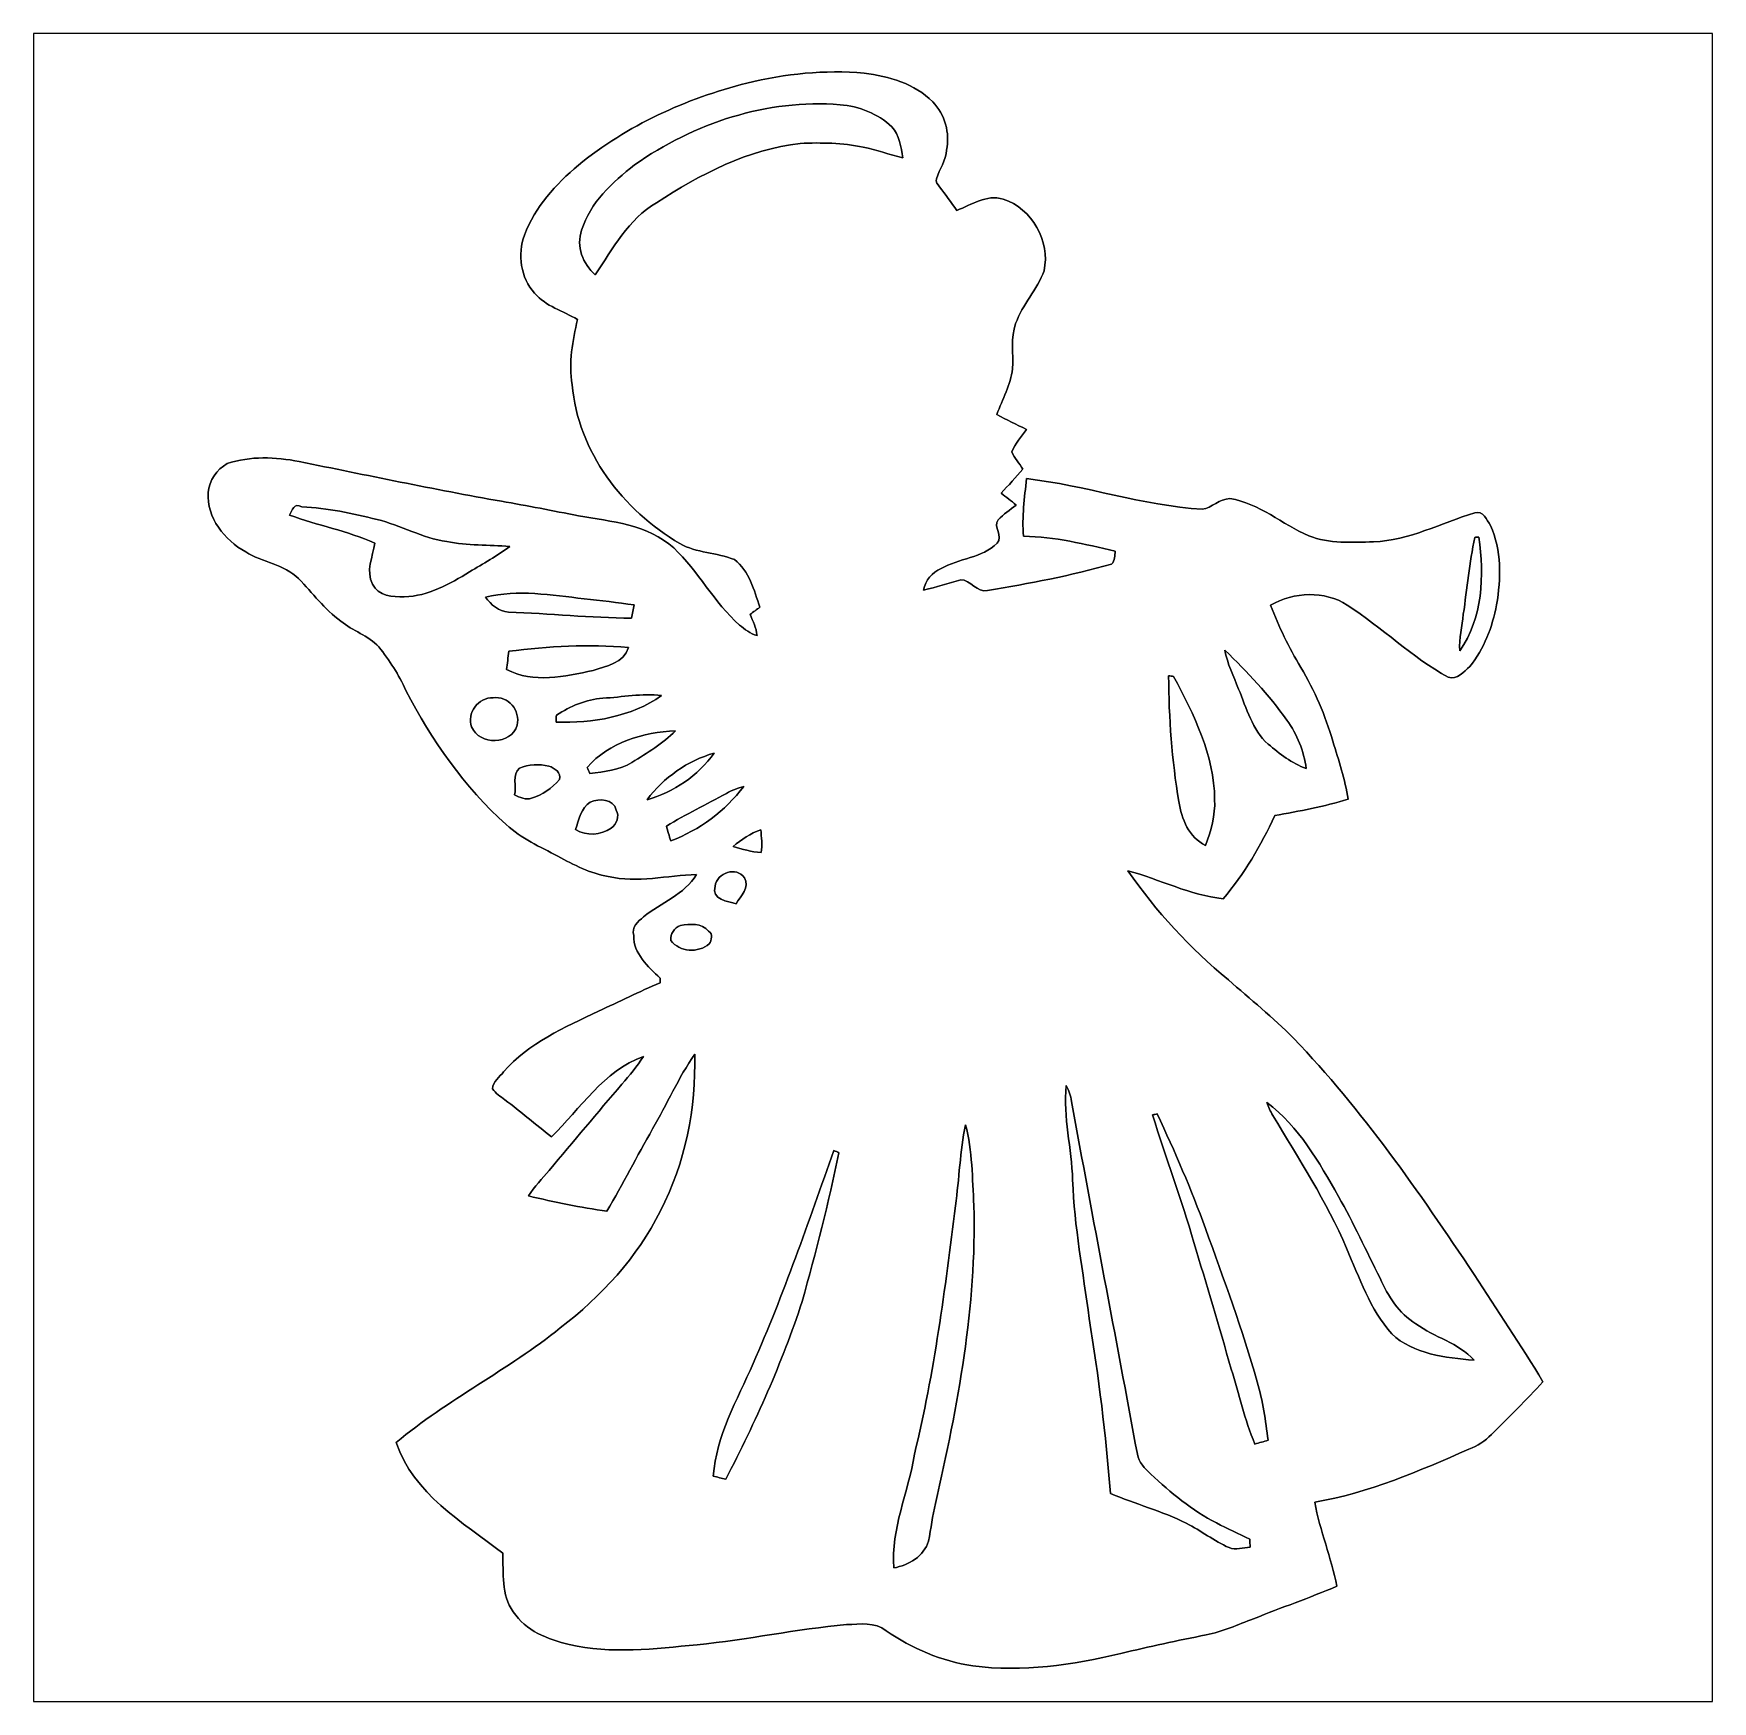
# Model space of a CAD drawing. Header units: centimetres. Extents: x -16.8 to 16.8, y -16.7 to 16.7.
import ezdxf

# ---------------------------------------------------------------- set-up
doc = ezdxf.new("R2010")
doc.units = ezdxf.units.CM
doc.header["$MEASUREMENT"] = 0
doc.layers.add('Layer 1', color=7, linetype='Continuous')

msp = doc.modelspace()

# ---------------------------------------------------------------- linework, layer by layer
at = {"layer": 'Layer 1', "color": 7}
for points, knots in [([(-16.77458, 16.66875), (-16.77458, 16.66875), (16.77458, 16.66875), (16.77458, 16.66875), (16.77458, 16.66875), (16.77458, 16.66875), (16.77458, -16.66875), (16.77458, -16.66875), (16.77458, -16.66875), (16.77458, -16.66875), (-16.77458, -16.66875), (-16.77458, -16.66875), (-16.77458, -16.66875), (-16.77458, -16.66875), (-16.77458, 16.66875), (-16.77458, 16.66875), (-16.77458, 16.66875), (-16.77458, 16.66875), (-16.77458, 16.66875), (-16.77458, 16.66875)], [0, 0, 0, 0, 0.16666667, 0.16666667, 0.16666667, 0.16666667, 0.33333333, 0.33333333, 0.33333333, 0.33333333, 0.5, 0.5, 0.5, 0.5, 0.66666667, 0.66666667, 0.66666667, 0.66666667, 1, 1, 1, 1]), ([(-2.52201, 15.67815), (-3.73944, 15.36947), (-4.91137, 14.83536), (-5.88821, 14.03844), (-5.88821, 14.03844), (-6.33554, 13.65532), (-6.7564, 13.20341), (-6.96313, 12.64179), (-6.96313, 12.64179), (-7.10847, 12.25444), (-7.04039, 11.78807), (-6.76275, 11.47657), (-6.76275, 11.47657), (-6.53556, 11.22116), (-6.19548, 11.11991), (-5.90444, 10.95657), (-5.90444, 10.95657), (-6.00251, 10.53006), (-6.08436, 10.08768), (-6.01239, 9.64988), (-6.01239, 9.64988), (-5.89668, 8.31286), (-4.99816, 7.14058), (-3.86221, 6.47559), (-3.86221, 6.47559), (-3.52707, 6.28297), (-3.12244, 6.29779), (-2.77036, 6.15386), (-2.77036, 6.15386), (-2.46768, 5.93302), (-2.38196, 5.53755), (-2.25954, 5.20347), (-2.25954, 5.20347), (-2.32445, 5.15549), (-2.38936, 5.10822), (-2.45392, 5.05989), (-2.45392, 5.05989), (-2.39924, 4.92266), (-2.33151, 4.78719), (-2.3174, 4.63797), (-2.3174, 4.63797), (-2.45392, 4.66725), (-2.56117, 4.76321), (-2.66771, 4.84576), (-2.66771, 4.84576), (-3.17571, 5.29872), (-3.49074, 5.92173), (-3.98286, 6.38845), (-3.98286, 6.38845), (-4.50321, 6.85659), (-5.22746, 6.91621), (-5.88469, 7.03016), (-5.88469, 7.03016), (-6.39727, 7.1314), (-6.91021, 7.23053), (-7.42456, 7.31979), (-7.42456, 7.31979), (-8.77711, 7.55897), (-10.12119, 7.84366), (-11.46775, 8.11354), (-11.46775, 8.11354), (-11.94188, 8.20843), (-12.44177, 8.22748), (-12.90602, 8.07332), (-12.90602, 8.07332), (-13.11099, 7.9569), (-13.26762, 7.73465), (-13.28349, 7.49653), (-13.28349, 7.49653), (-13.32195, 6.98606), (-12.95612, 6.54685), (-12.53525, 6.30696), (-12.53525, 6.30696), (-12.19729, 6.09706), (-11.77114, 6.06108), (-11.47727, 5.77427), (-11.47727, 5.77427), (-11.19893, 5.48852), (-10.96045, 5.16008), (-10.63484, 4.92337), (-10.63484, 4.92337), (-10.39848, 4.72899), (-10.08592, 4.64079), (-9.87813, 4.40937), (-9.87813, 4.40937), (-9.66223, 4.14302), (-9.47385, 3.85374), (-9.33485, 3.53977), (-9.33485, 3.53977), (-8.81592, 2.54741), (-8.16963, 1.60302), (-7.32755, 0.85654), (-7.32755, 0.85654), (-7.02874, 0.58173), (-6.65339, 0.41487), (-6.2992, 0.22507), (-6.2992, 0.22507), (-5.97958, 0.05362), (-5.6515, -0.11924), (-5.2899, -0.18098), (-5.2899, -0.18098), (-4.70711, -0.31574), (-4.11198, -0.15769), (-3.52566, -0.13864), (-3.52566, -0.13864), (-3.7659, -0.54151), (-4.23933, -0.70238), (-4.58893, -0.98637), (-4.58893, -0.98637), (-4.69336, -1.08126), (-4.83129, -1.19133), (-4.77908, -1.35784), (-4.77908, -1.35784), (-4.79213, -1.72191), (-4.49509, -1.98261), (-4.25203, -2.20874), (-4.25203, -2.20874), (-4.25274, -2.23203), (-4.25415, -2.2793), (-4.25485, -2.30258), (-4.25485, -2.30258), (-4.67007, -2.4825), (-5.07541, -2.68393), (-5.48675, -2.87267), (-5.48675, -2.87267), (-6.16162, -3.19617), (-6.88164, -3.50485), (-7.38223, -4.08305), (-7.38223, -4.08305), (-7.46019, -4.18924), (-7.59389, -4.27884), (-7.60518, -4.42136), (-7.60518, -4.42136), (-7.54204, -4.51344), (-7.44573, -4.57518), (-7.35894, -4.64291), (-7.35894, -4.64291), (-7.03827, -4.87751), (-6.74053, -5.14174), (-6.42549, -5.38409), (-6.42549, -5.38409), (-5.84447, -4.82318), (-5.38374, -4.05906), (-4.58823, -3.7786), (-4.58823, -3.7786), (-4.71805, -3.97263), (-4.86304, -4.15607), (-5.01615, -4.33211), (-5.01615, -4.33211), (-5.50651, -4.90149), (-5.98734, -5.47829), (-6.471, -6.05331), (-6.471, -6.05331), (-6.61317, -6.21947), (-6.76839, -6.37681), (-6.88481, -6.56343), (-6.88481, -6.56343), (-6.36764, -6.69114), (-5.84376, -6.79379), (-5.31636, -6.86894), (-5.31636, -6.86894), (-5.00098, -6.32813), (-4.71488, -5.77074), (-4.40478, -5.2264), (-4.40478, -5.2264), (-4.11692, -4.73181), (-3.88655, -4.20335), (-3.56306, -3.73027), (-3.56306, -3.73027), (-3.53589, -4.8073), (-3.75038, -5.90268), (-4.24815, -6.86294), (-4.24815, -6.86294), (-4.705, -7.79745), (-5.43489, -8.56897), (-6.24946, -9.20327), (-6.24946, -9.20327), (-7.2898, -10.04111), (-8.50406, -10.63484), (-9.52712, -11.49421), (-9.52712, -11.49421), (-9.18528, -12.51444), (-8.20632, -13.08488), (-7.39951, -13.70506), (-7.39951, -13.70506), (-7.37976, -14.09841), (-7.43726, -14.54044), (-7.1882, -14.87876), (-7.1882, -14.87876), (-6.93914, -15.25799), (-6.49676, -15.43262), (-6.07272, -15.52787), (-6.07272, -15.52787), (-5.23099, -15.72754), (-4.36069, -15.61782), (-3.51155, -15.53527), (-3.51155, -15.53527), (-2.51178, -15.43544), (-1.52682, -15.22448), (-0.52634, -15.13346), (-0.52634, -15.13346), (-0.26176, -15.12111), (0.04233, -15.07419), (0.26353, -15.2587), (0.26353, -15.2587), (0.78034, -15.61536), (1.37231, -15.86054), (1.99355, -15.95896), (1.99355, -15.95896), (2.98662, -16.08737), (3.98921, -15.94414), (4.95547, -15.7099), (4.95547, -15.7099), (5.51921, -15.57302), (6.08647, -15.45131), (6.65551, -15.33842), (6.65551, -15.33842), (6.98676, -15.27704), (7.29227, -15.13064), (7.60659, -15.01599), (7.60659, -15.01599), (8.15904, -14.79515), (8.72102, -14.59759), (9.26959, -14.36652), (9.26959, -14.36652), (9.15635, -13.79714), (8.93445, -13.25598), (8.8265, -12.68589), (8.8265, -12.68589), (9.90459, -12.50033), (10.91177, -12.06077), (11.90907, -11.62826), (11.90907, -11.62826), (12.07311, -11.55559), (12.23433, -11.46845), (12.35781, -11.33546), (12.35781, -11.33546), (12.70529, -10.98726), (13.05666, -10.6426), (13.38862, -10.27959), (13.38862, -10.27959), (12.95224, -9.54934), (12.46964, -8.84837), (12.01102, -8.13223), (12.01102, -8.13223), (10.91177, -6.48547), (9.77935, -4.84576), (8.40493, -3.41313), (8.40493, -3.41313), (7.99253, -3.00002), (7.53992, -2.63137), (7.10177, -2.24684), (7.10177, -2.24684), (6.33659, -1.61643), (5.65644, -0.88018), (5.09411, -0.06421), (5.09411, -0.06421), (5.73123, -0.24095), (6.33271, -0.54998), (6.99629, -0.62653), (6.99629, -0.62653), (7.42174, -0.127), (7.75476, 0.44203), (8.02711, 1.03717), (8.02711, 1.03717), (8.51994, 1.12713), (9.01347, 1.21885), (9.4936, 1.36419), (9.4936, 1.36419), (9.43822, 1.76071), (9.3024, 2.13995), (9.18986, 2.52236), (9.18986, 2.52236), (9.03852, 3.03918), (8.82544, 3.53766), (8.54922, 4.00015), (8.54922, 4.00015), (8.31039, 4.39632), (8.10754, 4.81365), (7.94456, 5.24651), (7.94456, 5.24651), (8.41057, 5.50616), (9.02194, 5.54073), (9.47879, 5.24439), (9.47879, 5.24439), (10.17235, 4.79531), (10.76819, 4.20441), (11.4935, 3.80189), (11.4935, 3.80189), (11.678, 3.75179), (11.805, 3.91301), (11.92812, 4.01743), (11.92812, 4.01743), (12.21564, 4.36809), (12.37439, 4.80871), (12.46011, 5.24969), (12.46011, 5.24969), (12.55289, 5.77462), (12.56665, 6.34259), (12.33876, 6.83648), (12.33876, 6.83648), (12.26679, 6.94549), (12.19094, 7.13846), (12.0269, 7.08942), (12.0269, 7.08942), (11.35521, 6.8901), (10.71633, 6.53521), (10.00196, 6.51016), (10.00196, 6.51016), (9.57086, 6.50134), (9.1186, 6.46783), (8.70902, 6.62834), (8.70902, 6.62834), (8.17457, 6.85941), (7.72372, 7.2831), (7.13176, 7.37306), (7.13176, 7.37306), (6.92679, 7.3727), (6.7758, 7.18996), (6.57825, 7.15962), (6.57825, 7.15962), (5.38727, 7.23724), (4.24603, 7.63587), (3.06458, 7.77416), (3.06458, 7.77416), (3.03354, 7.39175), (2.97074, 7.00652), (3.00849, 6.62234), (3.00849, 6.62234), (3.63185, 6.61388), (4.23686, 6.46042), (4.84117, 6.32389), (4.84117, 6.32389), (4.82847, 6.23605), (4.83306, 6.13304), (4.76885, 6.06354), (4.76885, 6.06354), (3.95534, 5.83424), (3.12244, 5.67478), (2.28847, 5.53755), (2.28847, 5.53755), (2.07716, 5.48922), (1.95298, 5.75063), (1.75331, 5.75169), (1.75331, 5.75169), (1.50601, 5.68466), (1.2633, 5.60035), (1.01247, 5.54567), (1.01247, 5.54567), (1.03964, 5.74287), (1.18498, 5.89527), (1.36066, 5.97323), (1.36066, 5.97323), (1.71662, 6.18173), (2.17734, 6.18455), (2.48109, 6.48123), (2.48109, 6.48123), (2.61232, 6.61987), (2.38936, 6.80861), (2.50437, 6.94902), (2.50437, 6.94902), (2.60809, 7.06402), (2.74108, 7.14692), (2.85997, 7.24535), (2.85997, 7.24535), (2.76296, 7.32755), (2.66065, 7.40234), (2.56081, 7.4803), (2.56081, 7.4803), (2.70898, 7.63729), (2.85115, 7.79956), (2.99579, 7.95972), (2.99579, 7.95972), (2.92206, 8.07649), (2.83316, 8.18444), (2.77248, 8.30827), (2.77248, 8.30827), (2.8388, 8.47513), (2.96898, 8.60601), (3.06493, 8.75559), (3.06493, 8.75559), (2.86773, 8.85296), (2.66947, 8.94821), (2.47685, 9.05475), (2.47685, 9.05475), (2.58269, 9.35955), (2.75096, 9.64565), (2.79083, 9.97056), (2.79083, 9.97056), (2.80705, 10.27042), (2.74602, 10.58192), (2.8508, 10.87261), (2.8508, 10.87261), (2.9845, 11.2522), (3.28295, 11.54959), (3.41771, 11.92883), (3.41771, 11.92883), (3.54894, 12.5155), (3.17571, 13.17696), (2.60244, 13.35934), (2.60244, 13.35934), (2.26201, 13.46129), (1.97344, 13.24434), (1.67322, 13.13392), (1.67322, 13.13392), (1.56739, 13.29761), (1.44533, 13.44965), (1.32821, 13.60487), (1.32821, 13.60487), (1.29681, 13.65321), (1.24636, 13.70542), (1.26929, 13.76786), (1.26929, 13.76786), (1.32891, 13.96047), (1.45344, 14.13228), (1.47038, 14.33795), (1.47038, 14.33795), (1.53846, 14.68049), (1.44004, 15.05267), (1.19309, 15.30385), (1.19309, 15.30385), (0.83644, 15.67427), (0.31397, 15.8055), (-0.17709, 15.87888), (-0.17709, 15.87888), (-0.96414, 15.94626), (-1.75683, 15.86618), (-2.52201, 15.67815)], [0, 0, 0, 0, 0.00925926, 0.00925926, 0.00925926, 0.00925926, 0.01851852, 0.01851852, 0.01851852, 0.01851852, 0.02777778, 0.02777778, 0.02777778, 0.02777778, 0.03703704, 0.03703704, 0.03703704, 0.03703704, 0.0462963, 0.0462963, 0.0462963, 0.0462963, 0.05555556, 0.05555556, 0.05555556, 0.05555556, 0.06481481, 0.06481481, 0.06481481, 0.06481481, 0.07407407, 0.07407407, 0.07407407, 0.07407407, 0.08333333, 0.08333333, 0.08333333, 0.08333333, 0.09259259, 0.09259259, 0.09259259, 0.09259259, 0.10185185, 0.10185185, 0.10185185, 0.10185185, 0.11111111, 0.11111111, 0.11111111, 0.11111111, 0.12037037, 0.12037037, 0.12037037, 0.12037037, 0.12962963, 0.12962963, 0.12962963, 0.12962963, 0.13888889, 0.13888889, 0.13888889, 0.13888889, 0.14814815, 0.14814815, 0.14814815, 0.14814815, 0.15740741, 0.15740741, 0.15740741, 0.15740741, 0.16666667, 0.16666667, 0.16666667, 0.16666667, 0.17592593, 0.17592593, 0.17592593, 0.17592593, 0.18518519, 0.18518519, 0.18518519, 0.18518519, 0.19444444, 0.19444444, 0.19444444, 0.19444444, 0.2037037, 0.2037037, 0.2037037, 0.2037037, 0.21296296, 0.21296296, 0.21296296, 0.21296296, 0.22222222, 0.22222222, 0.22222222, 0.22222222, 0.23148148, 0.23148148, 0.23148148, 0.23148148, 0.24074074, 0.24074074, 0.24074074, 0.24074074, 0.25, 0.25, 0.25, 0.25, 0.25925926, 0.25925926, 0.25925926, 0.25925926, 0.26851852, 0.26851852, 0.26851852, 0.26851852, 0.27777778, 0.27777778, 0.27777778, 0.27777778, 0.28703704, 0.28703704, 0.28703704, 0.28703704, 0.2962963, 0.2962963, 0.2962963, 0.2962963, 0.30555556, 0.30555556, 0.30555556, 0.30555556, 0.31481481, 0.31481481, 0.31481481, 0.31481481, 0.32407407, 0.32407407, 0.32407407, 0.32407407, 0.33333333, 0.33333333, 0.33333333, 0.33333333, 0.34259259, 0.34259259, 0.34259259, 0.34259259, 0.35185185, 0.35185185, 0.35185185, 0.35185185, 0.36111111, 0.36111111, 0.36111111, 0.36111111, 0.37037037, 0.37037037, 0.37037037, 0.37037037, 0.37962963, 0.37962963, 0.37962963, 0.37962963, 0.38888889, 0.38888889, 0.38888889, 0.38888889, 0.39814815, 0.39814815, 0.39814815, 0.39814815, 0.40740741, 0.40740741, 0.40740741, 0.40740741, 0.41666667, 0.41666667, 0.41666667, 0.41666667, 0.42592593, 0.42592593, 0.42592593, 0.42592593, 0.43518519, 0.43518519, 0.43518519, 0.43518519, 0.44444444, 0.44444444, 0.44444444, 0.44444444, 0.4537037, 0.4537037, 0.4537037, 0.4537037, 0.46296296, 0.46296296, 0.46296296, 0.46296296, 0.47222222, 0.47222222, 0.47222222, 0.47222222, 0.48148148, 0.48148148, 0.48148148, 0.48148148, 0.49074074, 0.49074074, 0.49074074, 0.49074074, 0.5, 0.5, 0.5, 0.5, 0.50925926, 0.50925926, 0.50925926, 0.50925926, 0.51851852, 0.51851852, 0.51851852, 0.51851852, 0.52777778, 0.52777778, 0.52777778, 0.52777778, 0.53703704, 0.53703704, 0.53703704, 0.53703704, 0.5462963, 0.5462963, 0.5462963, 0.5462963, 0.55555556, 0.55555556, 0.55555556, 0.55555556, 0.56481481, 0.56481481, 0.56481481, 0.56481481, 0.57407407, 0.57407407, 0.57407407, 0.57407407, 0.58333333, 0.58333333, 0.58333333, 0.58333333, 0.59259259, 0.59259259, 0.59259259, 0.59259259, 0.60185185, 0.60185185, 0.60185185, 0.60185185, 0.61111111, 0.61111111, 0.61111111, 0.61111111, 0.62037037, 0.62037037, 0.62037037, 0.62037037, 0.62962963, 0.62962963, 0.62962963, 0.62962963, 0.63888889, 0.63888889, 0.63888889, 0.63888889, 0.64814815, 0.64814815, 0.64814815, 0.64814815, 0.65740741, 0.65740741, 0.65740741, 0.65740741, 0.66666667, 0.66666667, 0.66666667, 0.66666667, 0.67592593, 0.67592593, 0.67592593, 0.67592593, 0.68518519, 0.68518519, 0.68518519, 0.68518519, 0.69444444, 0.69444444, 0.69444444, 0.69444444, 0.7037037, 0.7037037, 0.7037037, 0.7037037, 0.71296296, 0.71296296, 0.71296296, 0.71296296, 0.72222222, 0.72222222, 0.72222222, 0.72222222, 0.73148148, 0.73148148, 0.73148148, 0.73148148, 0.74074074, 0.74074074, 0.74074074, 0.74074074, 0.75, 0.75, 0.75, 0.75, 0.75925926, 0.75925926, 0.75925926, 0.75925926, 0.76851852, 0.76851852, 0.76851852, 0.76851852, 0.77777778, 0.77777778, 0.77777778, 0.77777778, 0.78703704, 0.78703704, 0.78703704, 0.78703704, 0.7962963, 0.7962963, 0.7962963, 0.7962963, 0.80555556, 0.80555556, 0.80555556, 0.80555556, 0.81481481, 0.81481481, 0.81481481, 0.81481481, 0.82407407, 0.82407407, 0.82407407, 0.82407407, 0.83333333, 0.83333333, 0.83333333, 0.83333333, 0.84259259, 0.84259259, 0.84259259, 0.84259259, 0.85185185, 0.85185185, 0.85185185, 0.85185185, 0.86111111, 0.86111111, 0.86111111, 0.86111111, 0.87037037, 0.87037037, 0.87037037, 0.87037037, 0.87962963, 0.87962963, 0.87962963, 0.87962963, 0.88888889, 0.88888889, 0.88888889, 0.88888889, 0.89814815, 0.89814815, 0.89814815, 0.89814815, 0.90740741, 0.90740741, 0.90740741, 0.90740741, 0.91666667, 0.91666667, 0.91666667, 0.91666667, 0.92592593, 0.92592593, 0.92592593, 0.92592593, 0.93518519, 0.93518519, 0.93518519, 0.93518519, 0.94444444, 0.94444444, 0.94444444, 0.94444444, 0.9537037, 0.9537037, 0.9537037, 0.9537037, 0.96296296, 0.96296296, 0.96296296, 0.96296296, 0.97222222, 0.97222222, 0.97222222, 0.97222222, 0.98148148, 0.98148148, 0.98148148, 0.98148148, 1, 1, 1, 1]), ([(-4.76673, 14.04338), (-3.5814, 14.87734), (-2.11561, 15.36629), (-0.65828, 15.24564), (-0.65828, 15.24564), (-0.27834, 15.21531), (0.09737, 15.07031), (0.375, 14.80432), (0.375, 14.80432), (0.53093, 14.63957), (0.56127, 14.40109), (0.59302, 14.18696), (0.59302, 14.18696), (0.32738, 14.24728), (0.07197, 14.34606), (-0.19544, 14.39933), (-0.19544, 14.39933), (-0.60854, 14.48259), (-1.03364, 14.49317), (-1.45309, 14.47236), (-1.45309, 14.47236), (-2.50014, 14.35453), (-3.45616, 13.85746), (-4.32364, 13.28526), (-4.32364, 13.28526), (-4.89056, 12.96741), (-5.19642, 12.36521), (-5.55025, 11.84839), (-5.55025, 11.84839), (-5.80249, 12.065), (-5.93266, 12.41425), (-5.82295, 12.73845), (-5.82295, 12.73845), (-5.65432, 13.29231), (-5.20418, 13.69448), (-4.76673, 14.04338)], [0, 0, 0, 0, 0.1, 0.1, 0.1, 0.1, 0.2, 0.2, 0.2, 0.2, 0.3, 0.3, 0.3, 0.3, 0.4, 0.4, 0.4, 0.4, 0.5, 0.5, 0.5, 0.5, 0.6, 0.6, 0.6, 0.6, 0.7, 0.7, 0.7, 0.7, 0.8, 0.8, 0.8, 0.8, 1, 1, 1, 1]), ([(-11.65825, 7.04427), (-11.60392, 7.13387), (-11.57746, 7.29968), (-11.41166, 7.20831), (-11.41166, 7.20831), (-10.9033, 7.18432), (-10.40024, 7.08096), (-9.90812, 6.95537), (-9.90812, 6.95537), (-9.43363, 6.84318), (-9.00501, 6.58424), (-8.51958, 6.51439), (-8.51958, 6.51439), (-8.10331, 6.43537), (-7.67856, 6.4456), (-7.25734, 6.4195), (-7.25734, 6.4195), (-7.50852, 6.22441), (-7.7918, 6.07695), (-8.06097, 5.90868), (-8.06097, 5.90868), (-8.46138, 5.66843), (-8.88365, 5.42078), (-9.36625, 5.41267), (-9.36625, 5.41267), (-9.59591, 5.40314), (-9.88766, 5.4289), (-9.99913, 5.66385), (-9.99913, 5.66385), (-10.14166, 5.92067), (-9.99525, 6.21418), (-9.9568, 6.48088), (-9.9568, 6.48088), (-10.50149, 6.73312), (-11.09874, 6.83401), (-11.65825, 7.04427)], [0, 0, 0, 0, 0.1, 0.1, 0.1, 0.1, 0.2, 0.2, 0.2, 0.2, 0.3, 0.3, 0.3, 0.3, 0.4, 0.4, 0.4, 0.4, 0.5, 0.5, 0.5, 0.5, 0.6, 0.6, 0.6, 0.6, 0.7, 0.7, 0.7, 0.7, 0.8, 0.8, 0.8, 0.8, 1, 1, 1, 1]), ([(12.02372, 6.59906), (12.04524, 6.59977), (12.08828, 6.60118), (12.1098, 6.60188), (12.1098, 6.60188), (12.2114, 5.83847), (12.19094, 4.98334), (11.72563, 4.33317), (11.72563, 4.33317), (11.70764, 4.5787), (11.77255, 4.82106), (11.79689, 5.06413), (11.79689, 5.06413), (11.87027, 5.57601), (11.92283, 6.09177), (12.02372, 6.59906)], [0, 0, 0, 0, 0.2, 0.2, 0.2, 0.2, 0.4, 0.4, 0.4, 0.4, 0.6, 0.6, 0.6, 0.6, 1, 1, 1, 1]), ([(-7.74312, 5.40526), (-7.0933, 5.56225), (-6.42549, 5.44477), (-5.77321, 5.37175), (-5.77321, 5.37175), (-5.44054, 5.33012), (-5.10646, 5.29943), (-4.77485, 5.24863), (-4.77485, 5.24863), (-4.79178, 5.16079), (-4.80836, 5.07294), (-4.82424, 4.9844), (-4.82424, 4.9844), (-5.6455, 4.99075), (-6.46359, 5.07577), (-7.28451, 5.10575), (-7.28451, 5.10575), (-7.47889, 5.11598), (-7.63552, 5.25357), (-7.74312, 5.40526)], [0, 0, 0, 0, 0.16666667, 0.16666667, 0.16666667, 0.16666667, 0.33333333, 0.33333333, 0.33333333, 0.33333333, 0.5, 0.5, 0.5, 0.5, 0.66666667, 0.66666667, 0.66666667, 0.66666667, 1, 1, 1, 1]), ([(-7.27816, 4.32118), (-6.48617, 4.42172), (-5.68396, 4.47358), (-4.88774, 4.3942), (-4.88774, 4.3942), (-4.9717, 4.08693), (-5.33753, 4.02696), (-5.59506, 3.93841), (-5.59506, 3.93841), (-6.15491, 3.81952), (-6.78709, 3.67348), (-7.3212, 3.95605), (-7.3212, 3.95605), (-7.30603, 4.07776), (-7.29227, 4.19982), (-7.27816, 4.32118)], [0, 0, 0, 0, 0.2, 0.2, 0.2, 0.2, 0.4, 0.4, 0.4, 0.4, 0.6, 0.6, 0.6, 0.6, 1, 1, 1, 1]), ([(7.03227, 4.3434), (7.4803, 3.9116), (7.90998, 3.45299), (8.27158, 2.94499), (8.27158, 2.94499), (8.47901, 2.66277), (8.60778, 2.32445), (8.65787, 1.97873), (8.65787, 1.97873), (8.37106, 2.07892), (8.12694, 2.2733), (7.89693, 2.46556), (7.89693, 2.46556), (7.57731, 2.75308), (7.46478, 3.18523), (7.30462, 3.56729), (7.30462, 3.56729), (7.20866, 3.82411), (7.07884, 4.07106), (7.03227, 4.3434)], [0, 0, 0, 0, 0.16666667, 0.16666667, 0.16666667, 0.16666667, 0.33333333, 0.33333333, 0.33333333, 0.33333333, 0.5, 0.5, 0.5, 0.5, 0.66666667, 0.66666667, 0.66666667, 0.66666667, 1, 1, 1, 1]), ([(5.90726, 3.83011), (5.93196, 3.82764), (5.98099, 3.8227), (6.00569, 3.81988), (6.00569, 3.81988), (6.41174, 3.05647), (6.82449, 2.24437), (6.82625, 1.35855), (6.82625, 1.35855), (6.84459, 1.04352), (6.75181, 0.73554), (6.64774, 0.44203), (6.64774, 0.44203), (6.31261, 0.59796), (6.16479, 0.9719), (6.11046, 1.31692), (6.11046, 1.31692), (5.97464, 2.14701), (5.9115, 2.98944), (5.90726, 3.83011)], [0, 0, 0, 0, 0.16666667, 0.16666667, 0.16666667, 0.16666667, 0.33333333, 0.33333333, 0.33333333, 0.33333333, 0.5, 0.5, 0.5, 0.5, 0.66666667, 0.66666667, 0.66666667, 0.66666667, 1, 1, 1, 1]), ([(-7.59213, 3.39407), (-7.28557, 3.435), (-7.04427, 3.1369), (-7.11165, 2.84551), (-7.11165, 2.84551), (-7.22806, 2.43981), (-7.86342, 2.44334), (-8.02146, 2.80882), (-8.02146, 2.80882), (-8.12659, 3.08151), (-7.88282, 3.40395), (-7.59213, 3.39407)], [0, 0, 0, 0, 0.25, 0.25, 0.25, 0.25, 0.5, 0.5, 0.5, 0.5, 1, 1, 1, 1]), ([(-5.39997, 3.3849), (-5.00909, 3.40431), (-4.61504, 3.48403), (-4.22381, 3.43747), (-4.22381, 3.43747), (-4.83023, 3.0099), (-5.60493, 2.88361), (-6.33342, 2.90442), (-6.33342, 2.90442), (-6.33166, 2.95169), (-6.32954, 2.99896), (-6.32707, 3.04588), (-6.32707, 3.04588), (-6.04732, 3.22509), (-5.7344, 3.35739), (-5.39997, 3.3849)], [0, 0, 0, 0, 0.2, 0.2, 0.2, 0.2, 0.4, 0.4, 0.4, 0.4, 0.6, 0.6, 0.6, 0.6, 1, 1, 1, 1]), ([(-5.71394, 2.00201), (-5.27121, 2.50155), (-4.59458, 2.7051), (-3.94653, 2.73368), (-3.94653, 2.73368), (-4.19735, 2.47544), (-4.51344, 2.28988), (-4.81648, 2.10079), (-4.81648, 2.10079), (-5.06765, 1.93993), (-5.37069, 1.91488), (-5.65891, 1.87784), (-5.65891, 1.87784), (-5.67725, 1.91946), (-5.6956, 1.96074), (-5.71394, 2.00201)], [0, 0, 0, 0, 0.2, 0.2, 0.2, 0.2, 0.4, 0.4, 0.4, 0.4, 0.6, 0.6, 0.6, 0.6, 1, 1, 1, 1]), ([(-7.06261, 1.98226), (-6.88199, 2.06128), (-6.66821, 2.07574), (-6.477, 2.02459), (-6.477, 2.02459), (-6.36411, 1.99108), (-6.22618, 1.89265), (-6.26745, 1.75719), (-6.26745, 1.75719), (-6.41174, 1.58433), (-6.60894, 1.45486), (-6.82166, 1.38395), (-6.82166, 1.38395), (-6.93984, 1.34161), (-7.05626, 1.40688), (-7.16351, 1.44956), (-7.16351, 1.44956), (-7.11518, 1.61396), (-7.22101, 1.86161), (-7.06261, 1.98226)], [0, 0, 0, 0, 0.16666667, 0.16666667, 0.16666667, 0.16666667, 0.33333333, 0.33333333, 0.33333333, 0.33333333, 0.5, 0.5, 0.5, 0.5, 0.66666667, 0.66666667, 0.66666667, 0.66666667, 1, 1, 1, 1]), ([(-4.51556, 1.35467), (-4.18183, 1.79493), (-3.70664, 2.13748), (-3.17253, 2.28635), (-3.17253, 2.28635), (-3.49638, 1.83233), (-3.98216, 1.50848), (-4.51556, 1.35467)], [0, 0, 0, 0, 0.33333333, 0.33333333, 0.33333333, 0.33333333, 1, 1, 1, 1]), ([(-5.64974, 1.30845), (-5.46911, 1.3776), (-5.18971, 1.38007), (-5.13045, 1.14794), (-5.13045, 1.14794), (-5.05989, 1.02517), (-5.12445, 0.86607), (-5.23099, 0.78705), (-5.23099, 0.78705), (-5.43736, 0.64241), (-5.72382, 0.62724), (-5.94184, 0.75636), (-5.94184, 0.75636), (-5.87693, 0.95109), (-5.83777, 1.18957), (-5.64974, 1.30845)], [0, 0, 0, 0, 0.2, 0.2, 0.2, 0.2, 0.4, 0.4, 0.4, 0.4, 0.6, 0.6, 0.6, 0.6, 1, 1, 1, 1]), ([(-2.92982, 1.48131), (-2.81975, 1.54129), (-2.70298, 1.58785), (-2.58198, 1.62031), (-2.58198, 1.62031), (-2.95099, 1.12889), (-3.46816, 0.75001), (-4.04248, 0.53199), (-4.04248, 0.53199), (-4.07211, 0.62971), (-4.1021, 0.73131), (-4.12821, 0.82903), (-4.12821, 0.82903), (-3.73768, 1.06292), (-3.33022, 1.26577), (-2.92982, 1.48131)], [0, 0, 0, 0, 0.2, 0.2, 0.2, 0.2, 0.4, 0.4, 0.4, 0.4, 0.6, 0.6, 0.6, 0.6, 1, 1, 1, 1]), ([(-2.79753, 0.42228), (-2.63031, 0.55986), (-2.44651, 0.68051), (-2.2419, 0.75424), (-2.2419, 0.75424), (-2.23449, 0.60466), (-2.20063, 0.44838), (-2.23485, 0.2988), (-2.23485, 0.2988), (-2.42711, 0.31397), (-2.61444, 0.36407), (-2.79753, 0.42228)], [0, 0, 0, 0, 0.25, 0.25, 0.25, 0.25, 0.5, 0.5, 0.5, 0.5, 1, 1, 1, 1]), ([(-3.1556, -0.375), (-3.12349, -0.10548), (-2.72203, 0.03069), (-2.57069, -0.20673), (-2.57069, -0.20673), (-2.45039, -0.3937), (-2.65395, -0.57291), (-2.73368, -0.72602), (-2.73368, -0.72602), (-2.89983, -0.68016), (-3.23533, -0.63959), (-3.1556, -0.375)], [0, 0, 0, 0, 0.25, 0.25, 0.25, 0.25, 0.5, 0.5, 0.5, 0.5, 1, 1, 1, 1]), ([(-3.84881, -1.15923), (-3.65689, -1.13101), (-3.4223, -1.09996), (-3.28613, -1.27494), (-3.28613, -1.27494), (-3.18699, -1.32503), (-3.22898, -1.45203), (-3.27201, -1.52576), (-3.27201, -1.52576), (-3.48862, -1.71238), (-3.86644, -1.69757), (-4.03895, -1.45591), (-4.03895, -1.45591), (-4.05906, -1.32644), (-3.96558, -1.20438), (-3.84881, -1.15923)], [0, 0, 0, 0, 0.2, 0.2, 0.2, 0.2, 0.4, 0.4, 0.4, 0.4, 0.6, 0.6, 0.6, 0.6, 1, 1, 1, 1]), ([(3.85904, -4.36069), (3.91548, -4.45735), (3.95252, -4.56248), (3.96699, -4.67536), (3.96699, -4.67536), (4.39491, -7.02733), (4.84822, -9.37472), (5.28249, -11.72563), (5.28249, -11.72563), (5.31036, -11.89002), (5.43278, -12.01349), (5.54919, -12.12462), (5.54919, -12.12462), (5.95312, -12.49186), (6.37258, -12.85487), (6.86435, -13.1004), (6.86435, -13.1004), (7.08342, -13.21329), (7.30391, -13.32406), (7.52863, -13.42602), (7.52863, -13.42602), (7.53075, -13.47823), (7.53322, -13.53044), (7.53639, -13.58336), (7.53639, -13.58336), (7.39775, -13.59958), (7.24923, -13.64791), (7.11482, -13.59464), (7.11482, -13.59464), (6.8139, -13.462), (6.55496, -13.2528), (6.26039, -13.10887), (6.26039, -13.10887), (5.77568, -12.85875), (5.24263, -12.72611), (4.7431, -12.51091), (4.7431, -12.51091), (4.6549, -11.33969), (4.50991, -10.17305), (4.32047, -9.01382), (4.32047, -9.01382), (4.19947, -8.09237), (4.02237, -7.17656), (3.98921, -6.24593), (3.98921, -6.24593), (3.97087, -5.61622), (3.80083, -4.99145), (3.85904, -4.36069)], [0, 0, 0, 0, 0.07692308, 0.07692308, 0.07692308, 0.07692308, 0.15384615, 0.15384615, 0.15384615, 0.15384615, 0.23076923, 0.23076923, 0.23076923, 0.23076923, 0.30769231, 0.30769231, 0.30769231, 0.30769231, 0.38461538, 0.38461538, 0.38461538, 0.38461538, 0.46153846, 0.46153846, 0.46153846, 0.46153846, 0.53846154, 0.53846154, 0.53846154, 0.53846154, 0.61538462, 0.61538462, 0.61538462, 0.61538462, 0.69230769, 0.69230769, 0.69230769, 0.69230769, 0.76923077, 0.76923077, 0.76923077, 0.76923077, 0.84615385, 0.84615385, 0.84615385, 0.84615385, 1, 1, 1, 1]), ([(7.87259, -4.69618), (8.50829, -5.18054), (8.91469, -5.88963), (9.3024, -6.57401), (9.3024, -6.57401), (9.60085, -7.10812), (9.85979, -7.66304), (10.13354, -8.2102), (10.13354, -8.2102), (10.29511, -8.56403), (10.5029, -8.91681), (10.84897, -9.11895), (10.84897, -9.11895), (11.21516, -9.39412), (11.70164, -9.49819), (12.01032, -9.85026), (12.01032, -9.85026), (11.43917, -9.79558), (10.80206, -9.73208), (10.36496, -9.32039), (10.36496, -9.32039), (9.93352, -8.83003), (9.72114, -8.19856), (9.46185, -7.60977), (9.46185, -7.60977), (9.06568, -6.67597), (8.50971, -5.82224), (7.98901, -4.95512), (7.98901, -4.95512), (7.93962, -4.87398), (7.90399, -4.78543), (7.87259, -4.69618)], [0, 0, 0, 0, 0.11111111, 0.11111111, 0.11111111, 0.11111111, 0.22222222, 0.22222222, 0.22222222, 0.22222222, 0.33333333, 0.33333333, 0.33333333, 0.33333333, 0.44444444, 0.44444444, 0.44444444, 0.44444444, 0.55555556, 0.55555556, 0.55555556, 0.55555556, 0.66666667, 0.66666667, 0.66666667, 0.66666667, 0.77777778, 0.77777778, 0.77777778, 0.77777778, 1, 1, 1, 1]), ([(5.58835, -4.94489), (5.61164, -4.93995), (5.6582, -4.92972), (5.68149, -4.92478), (5.68149, -4.92478), (6.02756, -5.67796), (6.36552, -6.43537), (6.64351, -7.21713), (6.64351, -7.21713), (7.00934, -8.23136), (7.38717, -9.24313), (7.6775, -10.28241), (7.6775, -10.28241), (7.78969, -10.66236), (7.84578, -11.05606), (7.89411, -11.44905), (7.89411, -11.44905), (7.80662, -11.4741), (7.71948, -11.49879), (7.63235, -11.52419), (7.63235, -11.52419), (7.4228, -11.04124), (7.3219, -10.52301), (7.15927, -10.02453), (7.15927, -10.02453), (6.91303, -9.17963), (6.66997, -8.33402), (6.40962, -7.49371), (6.40962, -7.49371), (6.16761, -6.63399), (5.84729, -5.79896), (5.58835, -4.94489)], [0, 0, 0, 0, 0.11111111, 0.11111111, 0.11111111, 0.11111111, 0.22222222, 0.22222222, 0.22222222, 0.22222222, 0.33333333, 0.33333333, 0.33333333, 0.33333333, 0.44444444, 0.44444444, 0.44444444, 0.44444444, 0.55555556, 0.55555556, 0.55555556, 0.55555556, 0.66666667, 0.66666667, 0.66666667, 0.66666667, 0.77777778, 0.77777778, 0.77777778, 0.77777778, 1, 1, 1, 1]), ([(1.84891, -5.14068), (1.99178, -5.66561), (1.98014, -6.21736), (2.01718, -6.7564), (2.01718, -6.7564), (2.07186, -8.76935), (1.69192, -10.76007), (1.24954, -12.71482), (1.24954, -12.71482), (1.18886, -12.96141), (1.15993, -13.21364), (1.11019, -13.46235), (1.11019, -13.46235), (1.022, -13.76715), (0.70979, -13.94389), (0.41522, -14.00104), (0.41522, -14.00104), (0.35701, -13.21611), (0.70591, -12.48939), (0.82868, -11.72845), (0.82868, -11.72845), (1.22414, -10.09544), (1.44357, -8.4268), (1.64853, -6.76099), (1.64853, -6.76099), (1.72191, -6.22159), (1.73849, -5.67408), (1.84891, -5.14068)], [0, 0, 0, 0, 0.125, 0.125, 0.125, 0.125, 0.25, 0.25, 0.25, 0.25, 0.375, 0.375, 0.375, 0.375, 0.5, 0.5, 0.5, 0.5, 0.625, 0.625, 0.625, 0.625, 0.75, 0.75, 0.75, 0.75, 1, 1, 1, 1]), ([(-0.78281, -5.65538), (-0.74859, -5.67055), (-0.71438, -5.68607), (-0.6798, -5.70159), (-0.6798, -5.70159), (-0.88935, -6.70031), (-1.14053, -7.68985), (-1.4157, -8.67234), (-1.4157, -8.67234), (-1.81434, -9.90036), (-2.34915, -11.08075), (-2.94146, -12.22622), (-2.94146, -12.22622), (-3.02507, -12.20611), (-3.10903, -12.18636), (-3.19264, -12.1666), (-3.19264, -12.1666), (-3.13126, -11.35627), (-2.71604, -10.64507), (-2.39642, -9.91729), (-2.39642, -9.91729), (-1.78364, -8.52629), (-1.2887, -7.08766), (-0.78281, -5.65538)], [0, 0, 0, 0, 0.14285714, 0.14285714, 0.14285714, 0.14285714, 0.28571429, 0.28571429, 0.28571429, 0.28571429, 0.42857143, 0.42857143, 0.42857143, 0.42857143, 0.57142857, 0.57142857, 0.57142857, 0.57142857, 0.71428571, 0.71428571, 0.71428571, 0.71428571, 1, 1, 1, 1])]:
    msp.add_open_spline(points, degree=3, knots=knots, dxfattribs=at)
at = {"layer": 'Layer 1', "color": 252}
for points, knots in [([(-2.52201, 15.67815), (-1.75683, 15.86618), (-0.96414, 15.94626), (-0.17709, 15.87888), (-0.17709, 15.87888), (0.31397, 15.8055), (0.83644, 15.67427), (1.19309, 15.30385), (1.19309, 15.30385), (1.44004, 15.05267), (1.53846, 14.68049), (1.47038, 14.33795), (1.47038, 14.33795), (1.45344, 14.13228), (1.32891, 13.96047), (1.26929, 13.76786), (1.26929, 13.76786), (1.24636, 13.70542), (1.29681, 13.65321), (1.32821, 13.60487), (1.32821, 13.60487), (1.44533, 13.44965), (1.56739, 13.29761), (1.67322, 13.13392), (1.67322, 13.13392), (1.97344, 13.24434), (2.26201, 13.46129), (2.60244, 13.35934), (2.60244, 13.35934), (3.17571, 13.17696), (3.54894, 12.5155), (3.41771, 11.92883), (3.41771, 11.92883), (3.28295, 11.54959), (2.9845, 11.2522), (2.8508, 10.87261), (2.8508, 10.87261), (2.74602, 10.58192), (2.80705, 10.27042), (2.79083, 9.97056), (2.79083, 9.97056), (2.75096, 9.64565), (2.58269, 9.35955), (2.47685, 9.05475), (2.47685, 9.05475), (2.66947, 8.94821), (2.86773, 8.85296), (3.06493, 8.75559), (3.06493, 8.75559), (2.96898, 8.60601), (2.8388, 8.47513), (2.77248, 8.30827), (2.77248, 8.30827), (2.83316, 8.18444), (2.92206, 8.07649), (2.99579, 7.95972), (2.99579, 7.95972), (2.85115, 7.79956), (2.70898, 7.63729), (2.56081, 7.4803), (2.56081, 7.4803), (2.66065, 7.40234), (2.76296, 7.32755), (2.85997, 7.24535), (2.85997, 7.24535), (2.74108, 7.14692), (2.60809, 7.06402), (2.50437, 6.94902), (2.50437, 6.94902), (2.38936, 6.80861), (2.61232, 6.61987), (2.48109, 6.48123), (2.48109, 6.48123), (2.17734, 6.18455), (1.71662, 6.18173), (1.36066, 5.97323), (1.36066, 5.97323), (1.18498, 5.89527), (1.03964, 5.74287), (1.01247, 5.54567), (1.01247, 5.54567), (1.2633, 5.60035), (1.50601, 5.68466), (1.75331, 5.75169), (1.75331, 5.75169), (1.95298, 5.75063), (2.07716, 5.48922), (2.28847, 5.53755), (2.28847, 5.53755), (3.12244, 5.67478), (3.95534, 5.83424), (4.76885, 6.06354), (4.76885, 6.06354), (4.83306, 6.13304), (4.82847, 6.23605), (4.84117, 6.32389), (4.84117, 6.32389), (4.23686, 6.46042), (3.63185, 6.61388), (3.00849, 6.62234), (3.00849, 6.62234), (2.97074, 7.00652), (3.03354, 7.39175), (3.06458, 7.77416), (3.06458, 7.77416), (4.24603, 7.63587), (5.38727, 7.23724), (6.57825, 7.15962), (6.57825, 7.15962), (6.7758, 7.18996), (6.92679, 7.3727), (7.13176, 7.37306), (7.13176, 7.37306), (7.72372, 7.2831), (8.17457, 6.85941), (8.70902, 6.62834), (8.70902, 6.62834), (9.1186, 6.46783), (9.57086, 6.50134), (10.00196, 6.51016), (10.00196, 6.51016), (10.71633, 6.53521), (11.35521, 6.8901), (12.0269, 7.08942), (12.0269, 7.08942), (12.19094, 7.13846), (12.26679, 6.94549), (12.33876, 6.83648), (12.33876, 6.83648), (12.56665, 6.34259), (12.55289, 5.77462), (12.46011, 5.24969), (12.46011, 5.24969), (12.37439, 4.80871), (12.21564, 4.36809), (11.92812, 4.01743), (11.92812, 4.01743), (11.805, 3.91301), (11.678, 3.75179), (11.4935, 3.80189), (11.4935, 3.80189), (10.76819, 4.20441), (10.17235, 4.79531), (9.47879, 5.24439), (9.47879, 5.24439), (9.02194, 5.54073), (8.41057, 5.50616), (7.94456, 5.24651), (7.94456, 5.24651), (8.10754, 4.81365), (8.31039, 4.39632), (8.54922, 4.00015), (8.54922, 4.00015), (8.82544, 3.53766), (9.03852, 3.03918), (9.18986, 2.52236), (9.18986, 2.52236), (9.3024, 2.13995), (9.43822, 1.76071), (9.4936, 1.36419), (9.4936, 1.36419), (9.01347, 1.21885), (8.51994, 1.12713), (8.02711, 1.03717), (8.02711, 1.03717), (7.75476, 0.44203), (7.42174, -0.127), (6.99629, -0.62653), (6.99629, -0.62653), (6.33271, -0.54998), (5.73123, -0.24095), (5.09411, -0.06421), (5.09411, -0.06421), (5.65644, -0.88018), (6.33659, -1.61643), (7.10177, -2.24684), (7.10177, -2.24684), (7.53992, -2.63137), (7.99253, -3.00002), (8.40493, -3.41313), (8.40493, -3.41313), (9.77935, -4.84576), (10.91177, -6.48547), (12.01102, -8.13223), (12.01102, -8.13223), (12.46964, -8.84837), (12.95224, -9.54934), (13.38862, -10.27959), (13.38862, -10.27959), (13.05666, -10.6426), (12.70529, -10.98726), (12.35781, -11.33546), (12.35781, -11.33546), (12.23433, -11.46845), (12.07311, -11.55559), (11.90907, -11.62826), (11.90907, -11.62826), (10.91177, -12.06077), (9.90459, -12.50033), (8.8265, -12.68589), (8.8265, -12.68589), (8.93445, -13.25598), (9.15635, -13.79714), (9.26959, -14.36652), (9.26959, -14.36652), (8.72102, -14.59759), (8.15904, -14.79515), (7.60659, -15.01599), (7.60659, -15.01599), (7.29227, -15.13064), (6.98676, -15.27704), (6.65551, -15.33842), (6.65551, -15.33842), (6.08647, -15.45131), (5.51921, -15.57302), (4.95547, -15.7099), (4.95547, -15.7099), (3.98921, -15.94414), (2.98662, -16.08737), (1.99355, -15.95896), (1.99355, -15.95896), (1.37231, -15.86054), (0.78034, -15.61536), (0.26353, -15.2587), (0.26353, -15.2587), (0.04233, -15.07419), (-0.26176, -15.12111), (-0.52634, -15.13346), (-0.52634, -15.13346), (-1.52682, -15.22448), (-2.51178, -15.43544), (-3.51155, -15.53527), (-3.51155, -15.53527), (-4.36069, -15.61782), (-5.23099, -15.72754), (-6.07272, -15.52787), (-6.07272, -15.52787), (-6.49676, -15.43262), (-6.93914, -15.25799), (-7.1882, -14.87876), (-7.1882, -14.87876), (-7.43726, -14.54044), (-7.37976, -14.09841), (-7.39951, -13.70506), (-7.39951, -13.70506), (-8.20632, -13.08488), (-9.18528, -12.51444), (-9.52712, -11.49421), (-9.52712, -11.49421), (-8.50406, -10.63484), (-7.2898, -10.04111), (-6.24946, -9.20327), (-6.24946, -9.20327), (-5.43489, -8.56897), (-4.705, -7.79745), (-4.24815, -6.86294), (-4.24815, -6.86294), (-3.75038, -5.90268), (-3.53589, -4.8073), (-3.56306, -3.73027), (-3.56306, -3.73027), (-3.88655, -4.20335), (-4.11692, -4.73181), (-4.40478, -5.2264), (-4.40478, -5.2264), (-4.71488, -5.77074), (-5.00098, -6.32813), (-5.31636, -6.86894), (-5.31636, -6.86894), (-5.84376, -6.79379), (-6.36764, -6.69114), (-6.88481, -6.56343), (-6.88481, -6.56343), (-6.76839, -6.37681), (-6.61317, -6.21947), (-6.471, -6.05331), (-6.471, -6.05331), (-5.98734, -5.47829), (-5.50651, -4.90149), (-5.01615, -4.33211), (-5.01615, -4.33211), (-4.86304, -4.15607), (-4.71805, -3.97263), (-4.58823, -3.7786), (-4.58823, -3.7786), (-5.38374, -4.05906), (-5.84447, -4.82318), (-6.42549, -5.38409), (-6.42549, -5.38409), (-6.74053, -5.14174), (-7.03827, -4.87751), (-7.35894, -4.64291), (-7.35894, -4.64291), (-7.44573, -4.57518), (-7.54204, -4.51344), (-7.60518, -4.42136), (-7.60518, -4.42136), (-7.59389, -4.27884), (-7.46019, -4.18924), (-7.38223, -4.08305), (-7.38223, -4.08305), (-6.88164, -3.50485), (-6.16162, -3.19617), (-5.48675, -2.87267), (-5.48675, -2.87267), (-5.07541, -2.68393), (-4.67007, -2.4825), (-4.25485, -2.30258), (-4.25485, -2.30258), (-4.25415, -2.2793), (-4.25274, -2.23203), (-4.25203, -2.20874), (-4.25203, -2.20874), (-4.49509, -1.98261), (-4.79213, -1.72191), (-4.77908, -1.35784), (-4.77908, -1.35784), (-4.83129, -1.19133), (-4.69336, -1.08126), (-4.58893, -0.98637), (-4.58893, -0.98637), (-4.23933, -0.70238), (-3.7659, -0.54151), (-3.52566, -0.13864), (-3.52566, -0.13864), (-4.11198, -0.15769), (-4.70711, -0.31574), (-5.2899, -0.18098), (-5.2899, -0.18098), (-5.6515, -0.11924), (-5.97958, 0.05362), (-6.2992, 0.22507), (-6.2992, 0.22507), (-6.65339, 0.41487), (-7.02874, 0.58173), (-7.32755, 0.85654), (-7.32755, 0.85654), (-8.16963, 1.60302), (-8.81592, 2.54741), (-9.33485, 3.53977), (-9.33485, 3.53977), (-9.47385, 3.85374), (-9.66223, 4.14302), (-9.87813, 4.40937), (-9.87813, 4.40937), (-10.08592, 4.64079), (-10.39848, 4.72899), (-10.63484, 4.92337), (-10.63484, 4.92337), (-10.96045, 5.16008), (-11.19893, 5.48852), (-11.47727, 5.77427), (-11.47727, 5.77427), (-11.77114, 6.06108), (-12.19729, 6.09706), (-12.53525, 6.30696), (-12.53525, 6.30696), (-12.95612, 6.54685), (-13.32195, 6.98606), (-13.28349, 7.49653), (-13.28349, 7.49653), (-13.26762, 7.73465), (-13.11099, 7.9569), (-12.90602, 8.07332), (-12.90602, 8.07332), (-12.44177, 8.22748), (-11.94188, 8.20843), (-11.46775, 8.11354), (-11.46775, 8.11354), (-10.12119, 7.84366), (-8.77711, 7.55897), (-7.42456, 7.31979), (-7.42456, 7.31979), (-6.91021, 7.23053), (-6.39727, 7.1314), (-5.88469, 7.03016), (-5.88469, 7.03016), (-5.22746, 6.91621), (-4.50321, 6.85659), (-3.98286, 6.38845), (-3.98286, 6.38845), (-3.49074, 5.92173), (-3.17571, 5.29872), (-2.66771, 4.84576), (-2.66771, 4.84576), (-2.56117, 4.76321), (-2.45392, 4.66725), (-2.3174, 4.63797), (-2.3174, 4.63797), (-2.33151, 4.78719), (-2.39924, 4.92266), (-2.45392, 5.05989), (-2.45392, 5.05989), (-2.38936, 5.10822), (-2.32445, 5.15549), (-2.25954, 5.20347), (-2.25954, 5.20347), (-2.38196, 5.53755), (-2.46768, 5.93302), (-2.77036, 6.15386), (-2.77036, 6.15386), (-3.12244, 6.29779), (-3.52707, 6.28297), (-3.86221, 6.47559), (-3.86221, 6.47559), (-4.99816, 7.14058), (-5.89668, 8.31286), (-6.01239, 9.64988), (-6.01239, 9.64988), (-6.08436, 10.08768), (-6.00251, 10.53006), (-5.90444, 10.95657), (-5.90444, 10.95657), (-6.19548, 11.11991), (-6.53556, 11.22116), (-6.76275, 11.47657), (-6.76275, 11.47657), (-7.04039, 11.78807), (-7.10847, 12.25444), (-6.96313, 12.64179), (-6.96313, 12.64179), (-6.7564, 13.20341), (-6.33554, 13.65532), (-5.88821, 14.03844), (-5.88821, 14.03844), (-4.91137, 14.83536), (-3.73944, 15.36947), (-2.52201, 15.67815), (-2.52201, 15.67815), (-2.52201, 15.67815), (-2.52201, 15.67815), (-2.52201, 15.67815)], [0, 0, 0, 0, 0.00917431, 0.00917431, 0.00917431, 0.00917431, 0.01834862, 0.01834862, 0.01834862, 0.01834862, 0.02752294, 0.02752294, 0.02752294, 0.02752294, 0.03669725, 0.03669725, 0.03669725, 0.03669725, 0.04587156, 0.04587156, 0.04587156, 0.04587156, 0.05504587, 0.05504587, 0.05504587, 0.05504587, 0.06422018, 0.06422018, 0.06422018, 0.06422018, 0.0733945, 0.0733945, 0.0733945, 0.0733945, 0.08256881, 0.08256881, 0.08256881, 0.08256881, 0.09174312, 0.09174312, 0.09174312, 0.09174312, 0.10091743, 0.10091743, 0.10091743, 0.10091743, 0.11009174, 0.11009174, 0.11009174, 0.11009174, 0.11926606, 0.11926606, 0.11926606, 0.11926606, 0.12844037, 0.12844037, 0.12844037, 0.12844037, 0.13761468, 0.13761468, 0.13761468, 0.13761468, 0.14678899, 0.14678899, 0.14678899, 0.14678899, 0.1559633, 0.1559633, 0.1559633, 0.1559633, 0.16513761, 0.16513761, 0.16513761, 0.16513761, 0.17431193, 0.17431193, 0.17431193, 0.17431193, 0.18348624, 0.18348624, 0.18348624, 0.18348624, 0.19266055, 0.19266055, 0.19266055, 0.19266055, 0.20183486, 0.20183486, 0.20183486, 0.20183486, 0.21100917, 0.21100917, 0.21100917, 0.21100917, 0.22018349, 0.22018349, 0.22018349, 0.22018349, 0.2293578, 0.2293578, 0.2293578, 0.2293578, 0.23853211, 0.23853211, 0.23853211, 0.23853211, 0.24770642, 0.24770642, 0.24770642, 0.24770642, 0.25688073, 0.25688073, 0.25688073, 0.25688073, 0.26605505, 0.26605505, 0.26605505, 0.26605505, 0.27522936, 0.27522936, 0.27522936, 0.27522936, 0.28440367, 0.28440367, 0.28440367, 0.28440367, 0.29357798, 0.29357798, 0.29357798, 0.29357798, 0.30275229, 0.30275229, 0.30275229, 0.30275229, 0.31192661, 0.31192661, 0.31192661, 0.31192661, 0.32110092, 0.32110092, 0.32110092, 0.32110092, 0.33027523, 0.33027523, 0.33027523, 0.33027523, 0.33944954, 0.33944954, 0.33944954, 0.33944954, 0.34862385, 0.34862385, 0.34862385, 0.34862385, 0.35779817, 0.35779817, 0.35779817, 0.35779817, 0.36697248, 0.36697248, 0.36697248, 0.36697248, 0.37614679, 0.37614679, 0.37614679, 0.37614679, 0.3853211, 0.3853211, 0.3853211, 0.3853211, 0.39449541, 0.39449541, 0.39449541, 0.39449541, 0.40366972, 0.40366972, 0.40366972, 0.40366972, 0.41284404, 0.41284404, 0.41284404, 0.41284404, 0.42201835, 0.42201835, 0.42201835, 0.42201835, 0.43119266, 0.43119266, 0.43119266, 0.43119266, 0.44036697, 0.44036697, 0.44036697, 0.44036697, 0.44954128, 0.44954128, 0.44954128, 0.44954128, 0.4587156, 0.4587156, 0.4587156, 0.4587156, 0.46788991, 0.46788991, 0.46788991, 0.46788991, 0.47706422, 0.47706422, 0.47706422, 0.47706422, 0.48623853, 0.48623853, 0.48623853, 0.48623853, 0.49541284, 0.49541284, 0.49541284, 0.49541284, 0.50458716, 0.50458716, 0.50458716, 0.50458716, 0.51376147, 0.51376147, 0.51376147, 0.51376147, 0.52293578, 0.52293578, 0.52293578, 0.52293578, 0.53211009, 0.53211009, 0.53211009, 0.53211009, 0.5412844, 0.5412844, 0.5412844, 0.5412844, 0.55045872, 0.55045872, 0.55045872, 0.55045872, 0.55963303, 0.55963303, 0.55963303, 0.55963303, 0.56880734, 0.56880734, 0.56880734, 0.56880734, 0.57798165, 0.57798165, 0.57798165, 0.57798165, 0.58715596, 0.58715596, 0.58715596, 0.58715596, 0.59633028, 0.59633028, 0.59633028, 0.59633028, 0.60550459, 0.60550459, 0.60550459, 0.60550459, 0.6146789, 0.6146789, 0.6146789, 0.6146789, 0.62385321, 0.62385321, 0.62385321, 0.62385321, 0.63302752, 0.63302752, 0.63302752, 0.63302752, 0.64220183, 0.64220183, 0.64220183, 0.64220183, 0.65137615, 0.65137615, 0.65137615, 0.65137615, 0.66055046, 0.66055046, 0.66055046, 0.66055046, 0.66972477, 0.66972477, 0.66972477, 0.66972477, 0.67889908, 0.67889908, 0.67889908, 0.67889908, 0.68807339, 0.68807339, 0.68807339, 0.68807339, 0.69724771, 0.69724771, 0.69724771, 0.69724771, 0.70642202, 0.70642202, 0.70642202, 0.70642202, 0.71559633, 0.71559633, 0.71559633, 0.71559633, 0.72477064, 0.72477064, 0.72477064, 0.72477064, 0.73394495, 0.73394495, 0.73394495, 0.73394495, 0.74311927, 0.74311927, 0.74311927, 0.74311927, 0.75229358, 0.75229358, 0.75229358, 0.75229358, 0.76146789, 0.76146789, 0.76146789, 0.76146789, 0.7706422, 0.7706422, 0.7706422, 0.7706422, 0.77981651, 0.77981651, 0.77981651, 0.77981651, 0.78899083, 0.78899083, 0.78899083, 0.78899083, 0.79816514, 0.79816514, 0.79816514, 0.79816514, 0.80733945, 0.80733945, 0.80733945, 0.80733945, 0.81651376, 0.81651376, 0.81651376, 0.81651376, 0.82568807, 0.82568807, 0.82568807, 0.82568807, 0.83486239, 0.83486239, 0.83486239, 0.83486239, 0.8440367, 0.8440367, 0.8440367, 0.8440367, 0.85321101, 0.85321101, 0.85321101, 0.85321101, 0.86238532, 0.86238532, 0.86238532, 0.86238532, 0.87155963, 0.87155963, 0.87155963, 0.87155963, 0.88073394, 0.88073394, 0.88073394, 0.88073394, 0.88990826, 0.88990826, 0.88990826, 0.88990826, 0.89908257, 0.89908257, 0.89908257, 0.89908257, 0.90825688, 0.90825688, 0.90825688, 0.90825688, 0.91743119, 0.91743119, 0.91743119, 0.91743119, 0.9266055, 0.9266055, 0.9266055, 0.9266055, 0.93577982, 0.93577982, 0.93577982, 0.93577982, 0.94495413, 0.94495413, 0.94495413, 0.94495413, 0.95412844, 0.95412844, 0.95412844, 0.95412844, 0.96330275, 0.96330275, 0.96330275, 0.96330275, 0.97247706, 0.97247706, 0.97247706, 0.97247706, 0.98165138, 0.98165138, 0.98165138, 0.98165138, 1, 1, 1, 1]), ([(-4.76673, 14.04338), (-5.20418, 13.69448), (-5.65432, 13.29231), (-5.82295, 12.73845), (-5.82295, 12.73845), (-5.93266, 12.41425), (-5.80249, 12.065), (-5.55025, 11.84839), (-5.55025, 11.84839), (-5.19642, 12.36521), (-4.89056, 12.96741), (-4.32364, 13.28526), (-4.32364, 13.28526), (-3.45616, 13.85746), (-2.50014, 14.35453), (-1.45309, 14.47236), (-1.45309, 14.47236), (-1.03364, 14.49317), (-0.60854, 14.48259), (-0.19544, 14.39933), (-0.19544, 14.39933), (0.07197, 14.34606), (0.32738, 14.24728), (0.59302, 14.18696), (0.59302, 14.18696), (0.56127, 14.40109), (0.53093, 14.63957), (0.375, 14.80432), (0.375, 14.80432), (0.09737, 15.07031), (-0.27834, 15.21531), (-0.65828, 15.24564), (-0.65828, 15.24564), (-2.11561, 15.36629), (-3.5814, 14.87734), (-4.76673, 14.04338), (-4.76673, 14.04338), (-4.76673, 14.04338), (-4.76673, 14.04338), (-4.76673, 14.04338)], [0, 0, 0, 0, 0.09090909, 0.09090909, 0.09090909, 0.09090909, 0.18181818, 0.18181818, 0.18181818, 0.18181818, 0.27272727, 0.27272727, 0.27272727, 0.27272727, 0.36363636, 0.36363636, 0.36363636, 0.36363636, 0.45454545, 0.45454545, 0.45454545, 0.45454545, 0.54545455, 0.54545455, 0.54545455, 0.54545455, 0.63636364, 0.63636364, 0.63636364, 0.63636364, 0.72727273, 0.72727273, 0.72727273, 0.72727273, 0.81818182, 0.81818182, 0.81818182, 0.81818182, 1, 1, 1, 1]), ([(-11.65825, 7.04427), (-11.09874, 6.83401), (-10.50149, 6.73312), (-9.9568, 6.48088), (-9.9568, 6.48088), (-9.99525, 6.21418), (-10.14166, 5.92067), (-9.99913, 5.66385), (-9.99913, 5.66385), (-9.88766, 5.4289), (-9.59591, 5.40314), (-9.36625, 5.41267), (-9.36625, 5.41267), (-8.88365, 5.42078), (-8.46138, 5.66843), (-8.06097, 5.90868), (-8.06097, 5.90868), (-7.7918, 6.07695), (-7.50852, 6.22441), (-7.25734, 6.4195), (-7.25734, 6.4195), (-7.67856, 6.4456), (-8.10331, 6.43537), (-8.51958, 6.51439), (-8.51958, 6.51439), (-9.00501, 6.58424), (-9.43363, 6.84318), (-9.90812, 6.95537), (-9.90812, 6.95537), (-10.40024, 7.08096), (-10.9033, 7.18432), (-11.41166, 7.20831), (-11.41166, 7.20831), (-11.57746, 7.29968), (-11.60392, 7.13387), (-11.65825, 7.04427), (-11.65825, 7.04427), (-11.65825, 7.04427), (-11.65825, 7.04427), (-11.65825, 7.04427)], [0, 0, 0, 0, 0.09090909, 0.09090909, 0.09090909, 0.09090909, 0.18181818, 0.18181818, 0.18181818, 0.18181818, 0.27272727, 0.27272727, 0.27272727, 0.27272727, 0.36363636, 0.36363636, 0.36363636, 0.36363636, 0.45454545, 0.45454545, 0.45454545, 0.45454545, 0.54545455, 0.54545455, 0.54545455, 0.54545455, 0.63636364, 0.63636364, 0.63636364, 0.63636364, 0.72727273, 0.72727273, 0.72727273, 0.72727273, 0.81818182, 0.81818182, 0.81818182, 0.81818182, 1, 1, 1, 1]), ([(12.02372, 6.59906), (11.92283, 6.09177), (11.87027, 5.57601), (11.79689, 5.06413), (11.79689, 5.06413), (11.77255, 4.82106), (11.70764, 4.5787), (11.72563, 4.33317), (11.72563, 4.33317), (12.19094, 4.98334), (12.2114, 5.83847), (12.1098, 6.60188), (12.1098, 6.60188), (12.08828, 6.60118), (12.04524, 6.59977), (12.02372, 6.59906), (12.02372, 6.59906), (12.02372, 6.59906), (12.02372, 6.59906), (12.02372, 6.59906)], [0, 0, 0, 0, 0.16666667, 0.16666667, 0.16666667, 0.16666667, 0.33333333, 0.33333333, 0.33333333, 0.33333333, 0.5, 0.5, 0.5, 0.5, 0.66666667, 0.66666667, 0.66666667, 0.66666667, 1, 1, 1, 1]), ([(-7.74312, 5.40526), (-7.63552, 5.25357), (-7.47889, 5.11598), (-7.28451, 5.10575), (-7.28451, 5.10575), (-6.46359, 5.07577), (-5.6455, 4.99075), (-4.82424, 4.9844), (-4.82424, 4.9844), (-4.80836, 5.07294), (-4.79178, 5.16079), (-4.77485, 5.24863), (-4.77485, 5.24863), (-5.10646, 5.29943), (-5.44054, 5.33012), (-5.77321, 5.37175), (-5.77321, 5.37175), (-6.42549, 5.44477), (-7.0933, 5.56225), (-7.74312, 5.40526), (-7.74312, 5.40526), (-7.74312, 5.40526), (-7.74312, 5.40526), (-7.74312, 5.40526)], [0, 0, 0, 0, 0.14285714, 0.14285714, 0.14285714, 0.14285714, 0.28571429, 0.28571429, 0.28571429, 0.28571429, 0.42857143, 0.42857143, 0.42857143, 0.42857143, 0.57142857, 0.57142857, 0.57142857, 0.57142857, 0.71428571, 0.71428571, 0.71428571, 0.71428571, 1, 1, 1, 1]), ([(-7.27816, 4.32118), (-7.29227, 4.19982), (-7.30603, 4.07776), (-7.3212, 3.95605), (-7.3212, 3.95605), (-6.78709, 3.67348), (-6.15491, 3.81952), (-5.59506, 3.93841), (-5.59506, 3.93841), (-5.33753, 4.02696), (-4.9717, 4.08693), (-4.88774, 4.3942), (-4.88774, 4.3942), (-5.68396, 4.47358), (-6.48617, 4.42172), (-7.27816, 4.32118), (-7.27816, 4.32118), (-7.27816, 4.32118), (-7.27816, 4.32118), (-7.27816, 4.32118)], [0, 0, 0, 0, 0.16666667, 0.16666667, 0.16666667, 0.16666667, 0.33333333, 0.33333333, 0.33333333, 0.33333333, 0.5, 0.5, 0.5, 0.5, 0.66666667, 0.66666667, 0.66666667, 0.66666667, 1, 1, 1, 1]), ([(7.03227, 4.3434), (7.07884, 4.07106), (7.20866, 3.82411), (7.30462, 3.56729), (7.30462, 3.56729), (7.46478, 3.18523), (7.57731, 2.75308), (7.89693, 2.46556), (7.89693, 2.46556), (8.12694, 2.2733), (8.37106, 2.07892), (8.65787, 1.97873), (8.65787, 1.97873), (8.60778, 2.32445), (8.47901, 2.66277), (8.27158, 2.94499), (8.27158, 2.94499), (7.90998, 3.45299), (7.4803, 3.9116), (7.03227, 4.3434), (7.03227, 4.3434), (7.03227, 4.3434), (7.03227, 4.3434), (7.03227, 4.3434)], [0, 0, 0, 0, 0.14285714, 0.14285714, 0.14285714, 0.14285714, 0.28571429, 0.28571429, 0.28571429, 0.28571429, 0.42857143, 0.42857143, 0.42857143, 0.42857143, 0.57142857, 0.57142857, 0.57142857, 0.57142857, 0.71428571, 0.71428571, 0.71428571, 0.71428571, 1, 1, 1, 1]), ([(5.90726, 3.83011), (5.9115, 2.98944), (5.97464, 2.14701), (6.11046, 1.31692), (6.11046, 1.31692), (6.16479, 0.9719), (6.31261, 0.59796), (6.64774, 0.44203), (6.64774, 0.44203), (6.75181, 0.73554), (6.84459, 1.04352), (6.82625, 1.35855), (6.82625, 1.35855), (6.82449, 2.24437), (6.41174, 3.05647), (6.00569, 3.81988), (6.00569, 3.81988), (5.98099, 3.8227), (5.93196, 3.82764), (5.90726, 3.83011), (5.90726, 3.83011), (5.90726, 3.83011), (5.90726, 3.83011), (5.90726, 3.83011)], [0, 0, 0, 0, 0.14285714, 0.14285714, 0.14285714, 0.14285714, 0.28571429, 0.28571429, 0.28571429, 0.28571429, 0.42857143, 0.42857143, 0.42857143, 0.42857143, 0.57142857, 0.57142857, 0.57142857, 0.57142857, 0.71428571, 0.71428571, 0.71428571, 0.71428571, 1, 1, 1, 1]), ([(-7.59213, 3.39407), (-7.88282, 3.40395), (-8.12659, 3.08151), (-8.02146, 2.80882), (-8.02146, 2.80882), (-7.86342, 2.44334), (-7.22806, 2.43981), (-7.11165, 2.84551), (-7.11165, 2.84551), (-7.04427, 3.1369), (-7.28557, 3.435), (-7.59213, 3.39407), (-7.59213, 3.39407), (-7.59213, 3.39407), (-7.59213, 3.39407), (-7.59213, 3.39407)], [0, 0, 0, 0, 0.2, 0.2, 0.2, 0.2, 0.4, 0.4, 0.4, 0.4, 0.6, 0.6, 0.6, 0.6, 1, 1, 1, 1]), ([(-5.39997, 3.3849), (-5.7344, 3.35739), (-6.04732, 3.22509), (-6.32707, 3.04588), (-6.32707, 3.04588), (-6.32954, 2.99896), (-6.33166, 2.95169), (-6.33342, 2.90442), (-6.33342, 2.90442), (-5.60493, 2.88361), (-4.83023, 3.0099), (-4.22381, 3.43747), (-4.22381, 3.43747), (-4.61504, 3.48403), (-5.00909, 3.40431), (-5.39997, 3.3849), (-5.39997, 3.3849), (-5.39997, 3.3849), (-5.39997, 3.3849), (-5.39997, 3.3849)], [0, 0, 0, 0, 0.16666667, 0.16666667, 0.16666667, 0.16666667, 0.33333333, 0.33333333, 0.33333333, 0.33333333, 0.5, 0.5, 0.5, 0.5, 0.66666667, 0.66666667, 0.66666667, 0.66666667, 1, 1, 1, 1]), ([(-5.71394, 2.00201), (-5.6956, 1.96074), (-5.67725, 1.91946), (-5.65891, 1.87784), (-5.65891, 1.87784), (-5.37069, 1.91488), (-5.06765, 1.93993), (-4.81648, 2.10079), (-4.81648, 2.10079), (-4.51344, 2.28988), (-4.19735, 2.47544), (-3.94653, 2.73368), (-3.94653, 2.73368), (-4.59458, 2.7051), (-5.27121, 2.50155), (-5.71394, 2.00201), (-5.71394, 2.00201), (-5.71394, 2.00201), (-5.71394, 2.00201), (-5.71394, 2.00201)], [0, 0, 0, 0, 0.16666667, 0.16666667, 0.16666667, 0.16666667, 0.33333333, 0.33333333, 0.33333333, 0.33333333, 0.5, 0.5, 0.5, 0.5, 0.66666667, 0.66666667, 0.66666667, 0.66666667, 1, 1, 1, 1]), ([(-7.06261, 1.98226), (-7.22101, 1.86161), (-7.11518, 1.61396), (-7.16351, 1.44956), (-7.16351, 1.44956), (-7.05626, 1.40688), (-6.93984, 1.34161), (-6.82166, 1.38395), (-6.82166, 1.38395), (-6.60894, 1.45486), (-6.41174, 1.58433), (-6.26745, 1.75719), (-6.26745, 1.75719), (-6.22618, 1.89265), (-6.36411, 1.99108), (-6.477, 2.02459), (-6.477, 2.02459), (-6.66821, 2.07574), (-6.88199, 2.06128), (-7.06261, 1.98226), (-7.06261, 1.98226), (-7.06261, 1.98226), (-7.06261, 1.98226), (-7.06261, 1.98226)], [0, 0, 0, 0, 0.14285714, 0.14285714, 0.14285714, 0.14285714, 0.28571429, 0.28571429, 0.28571429, 0.28571429, 0.42857143, 0.42857143, 0.42857143, 0.42857143, 0.57142857, 0.57142857, 0.57142857, 0.57142857, 0.71428571, 0.71428571, 0.71428571, 0.71428571, 1, 1, 1, 1]), ([(-4.51556, 1.35467), (-3.98216, 1.50848), (-3.49638, 1.83233), (-3.17253, 2.28635), (-3.17253, 2.28635), (-3.70664, 2.13748), (-4.18183, 1.79493), (-4.51556, 1.35467), (-4.51556, 1.35467), (-4.51556, 1.35467), (-4.51556, 1.35467), (-4.51556, 1.35467)], [0, 0, 0, 0, 0.25, 0.25, 0.25, 0.25, 0.5, 0.5, 0.5, 0.5, 1, 1, 1, 1]), ([(-5.64974, 1.30845), (-5.83777, 1.18957), (-5.87693, 0.95109), (-5.94184, 0.75636), (-5.94184, 0.75636), (-5.72382, 0.62724), (-5.43736, 0.64241), (-5.23099, 0.78705), (-5.23099, 0.78705), (-5.12445, 0.86607), (-5.05989, 1.02517), (-5.13045, 1.14794), (-5.13045, 1.14794), (-5.18971, 1.38007), (-5.46911, 1.3776), (-5.64974, 1.30845), (-5.64974, 1.30845), (-5.64974, 1.30845), (-5.64974, 1.30845), (-5.64974, 1.30845)], [0, 0, 0, 0, 0.16666667, 0.16666667, 0.16666667, 0.16666667, 0.33333333, 0.33333333, 0.33333333, 0.33333333, 0.5, 0.5, 0.5, 0.5, 0.66666667, 0.66666667, 0.66666667, 0.66666667, 1, 1, 1, 1]), ([(-2.92982, 1.48131), (-3.33022, 1.26577), (-3.73768, 1.06292), (-4.12821, 0.82903), (-4.12821, 0.82903), (-4.1021, 0.73131), (-4.07211, 0.62971), (-4.04248, 0.53199), (-4.04248, 0.53199), (-3.46816, 0.75001), (-2.95099, 1.12889), (-2.58198, 1.62031), (-2.58198, 1.62031), (-2.70298, 1.58785), (-2.81975, 1.54129), (-2.92982, 1.48131), (-2.92982, 1.48131), (-2.92982, 1.48131), (-2.92982, 1.48131), (-2.92982, 1.48131)], [0, 0, 0, 0, 0.16666667, 0.16666667, 0.16666667, 0.16666667, 0.33333333, 0.33333333, 0.33333333, 0.33333333, 0.5, 0.5, 0.5, 0.5, 0.66666667, 0.66666667, 0.66666667, 0.66666667, 1, 1, 1, 1]), ([(-2.79753, 0.42228), (-2.61444, 0.36407), (-2.42711, 0.31397), (-2.23485, 0.2988), (-2.23485, 0.2988), (-2.20063, 0.44838), (-2.23449, 0.60466), (-2.2419, 0.75424), (-2.2419, 0.75424), (-2.44651, 0.68051), (-2.63031, 0.55986), (-2.79753, 0.42228), (-2.79753, 0.42228), (-2.79753, 0.42228), (-2.79753, 0.42228), (-2.79753, 0.42228)], [0, 0, 0, 0, 0.2, 0.2, 0.2, 0.2, 0.4, 0.4, 0.4, 0.4, 0.6, 0.6, 0.6, 0.6, 1, 1, 1, 1]), ([(-3.1556, -0.375), (-3.23533, -0.63959), (-2.89983, -0.68016), (-2.73368, -0.72602), (-2.73368, -0.72602), (-2.65395, -0.57291), (-2.45039, -0.3937), (-2.57069, -0.20673), (-2.57069, -0.20673), (-2.72203, 0.03069), (-3.12349, -0.10548), (-3.1556, -0.375), (-3.1556, -0.375), (-3.1556, -0.375), (-3.1556, -0.375), (-3.1556, -0.375)], [0, 0, 0, 0, 0.2, 0.2, 0.2, 0.2, 0.4, 0.4, 0.4, 0.4, 0.6, 0.6, 0.6, 0.6, 1, 1, 1, 1]), ([(-3.84881, -1.15923), (-3.96558, -1.20438), (-4.05906, -1.32644), (-4.03895, -1.45591), (-4.03895, -1.45591), (-3.86644, -1.69757), (-3.48862, -1.71238), (-3.27201, -1.52576), (-3.27201, -1.52576), (-3.22898, -1.45203), (-3.18699, -1.32503), (-3.28613, -1.27494), (-3.28613, -1.27494), (-3.4223, -1.09996), (-3.65689, -1.13101), (-3.84881, -1.15923), (-3.84881, -1.15923), (-3.84881, -1.15923), (-3.84881, -1.15923), (-3.84881, -1.15923)], [0, 0, 0, 0, 0.16666667, 0.16666667, 0.16666667, 0.16666667, 0.33333333, 0.33333333, 0.33333333, 0.33333333, 0.5, 0.5, 0.5, 0.5, 0.66666667, 0.66666667, 0.66666667, 0.66666667, 1, 1, 1, 1]), ([(3.85904, -4.36069), (3.80083, -4.99145), (3.97087, -5.61622), (3.98921, -6.24593), (3.98921, -6.24593), (4.02237, -7.17656), (4.19947, -8.09237), (4.32047, -9.01382), (4.32047, -9.01382), (4.50991, -10.17305), (4.6549, -11.33969), (4.7431, -12.51091), (4.7431, -12.51091), (5.24263, -12.72611), (5.77568, -12.85875), (6.26039, -13.10887), (6.26039, -13.10887), (6.55496, -13.2528), (6.8139, -13.462), (7.11482, -13.59464), (7.11482, -13.59464), (7.24923, -13.64791), (7.39775, -13.59958), (7.53639, -13.58336), (7.53639, -13.58336), (7.53322, -13.53044), (7.53075, -13.47823), (7.52863, -13.42602), (7.52863, -13.42602), (7.30391, -13.32406), (7.08342, -13.21329), (6.86435, -13.1004), (6.86435, -13.1004), (6.37258, -12.85487), (5.95312, -12.49186), (5.54919, -12.12462), (5.54919, -12.12462), (5.43278, -12.01349), (5.31036, -11.89002), (5.28249, -11.72563), (5.28249, -11.72563), (4.84822, -9.37472), (4.39491, -7.02733), (3.96699, -4.67536), (3.96699, -4.67536), (3.95252, -4.56248), (3.91548, -4.45735), (3.85904, -4.36069), (3.85904, -4.36069), (3.85904, -4.36069), (3.85904, -4.36069), (3.85904, -4.36069)], [0, 0, 0, 0, 0.07142857, 0.07142857, 0.07142857, 0.07142857, 0.14285714, 0.14285714, 0.14285714, 0.14285714, 0.21428571, 0.21428571, 0.21428571, 0.21428571, 0.28571429, 0.28571429, 0.28571429, 0.28571429, 0.35714286, 0.35714286, 0.35714286, 0.35714286, 0.42857143, 0.42857143, 0.42857143, 0.42857143, 0.5, 0.5, 0.5, 0.5, 0.57142857, 0.57142857, 0.57142857, 0.57142857, 0.64285714, 0.64285714, 0.64285714, 0.64285714, 0.71428571, 0.71428571, 0.71428571, 0.71428571, 0.78571429, 0.78571429, 0.78571429, 0.78571429, 0.85714286, 0.85714286, 0.85714286, 0.85714286, 1, 1, 1, 1]), ([(7.87259, -4.69618), (7.90399, -4.78543), (7.93962, -4.87398), (7.98901, -4.95512), (7.98901, -4.95512), (8.50971, -5.82224), (9.06568, -6.67597), (9.46185, -7.60977), (9.46185, -7.60977), (9.72114, -8.19856), (9.93352, -8.83003), (10.36496, -9.32039), (10.36496, -9.32039), (10.80206, -9.73208), (11.43917, -9.79558), (12.01032, -9.85026), (12.01032, -9.85026), (11.70164, -9.49819), (11.21516, -9.39412), (10.84897, -9.11895), (10.84897, -9.11895), (10.5029, -8.91681), (10.29511, -8.56403), (10.13354, -8.2102), (10.13354, -8.2102), (9.85979, -7.66304), (9.60085, -7.10812), (9.3024, -6.57401), (9.3024, -6.57401), (8.91469, -5.88963), (8.50829, -5.18054), (7.87259, -4.69618), (7.87259, -4.69618), (7.87259, -4.69618), (7.87259, -4.69618), (7.87259, -4.69618)], [0, 0, 0, 0, 0.1, 0.1, 0.1, 0.1, 0.2, 0.2, 0.2, 0.2, 0.3, 0.3, 0.3, 0.3, 0.4, 0.4, 0.4, 0.4, 0.5, 0.5, 0.5, 0.5, 0.6, 0.6, 0.6, 0.6, 0.7, 0.7, 0.7, 0.7, 0.8, 0.8, 0.8, 0.8, 1, 1, 1, 1]), ([(5.58835, -4.94489), (5.84729, -5.79896), (6.16761, -6.63399), (6.40962, -7.49371), (6.40962, -7.49371), (6.66997, -8.33402), (6.91303, -9.17963), (7.15927, -10.02453), (7.15927, -10.02453), (7.3219, -10.52301), (7.4228, -11.04124), (7.63235, -11.52419), (7.63235, -11.52419), (7.71948, -11.49879), (7.80662, -11.4741), (7.89411, -11.44905), (7.89411, -11.44905), (7.84578, -11.05606), (7.78969, -10.66236), (7.6775, -10.28241), (7.6775, -10.28241), (7.38717, -9.24313), (7.00934, -8.23136), (6.64351, -7.21713), (6.64351, -7.21713), (6.36552, -6.43537), (6.02756, -5.67796), (5.68149, -4.92478), (5.68149, -4.92478), (5.6582, -4.92972), (5.61164, -4.93995), (5.58835, -4.94489), (5.58835, -4.94489), (5.58835, -4.94489), (5.58835, -4.94489), (5.58835, -4.94489)], [0, 0, 0, 0, 0.1, 0.1, 0.1, 0.1, 0.2, 0.2, 0.2, 0.2, 0.3, 0.3, 0.3, 0.3, 0.4, 0.4, 0.4, 0.4, 0.5, 0.5, 0.5, 0.5, 0.6, 0.6, 0.6, 0.6, 0.7, 0.7, 0.7, 0.7, 0.8, 0.8, 0.8, 0.8, 1, 1, 1, 1]), ([(1.84891, -5.14068), (1.73849, -5.67408), (1.72191, -6.22159), (1.64853, -6.76099), (1.64853, -6.76099), (1.44357, -8.4268), (1.22414, -10.09544), (0.82868, -11.72845), (0.82868, -11.72845), (0.70591, -12.48939), (0.35701, -13.21611), (0.41522, -14.00104), (0.41522, -14.00104), (0.70979, -13.94389), (1.022, -13.76715), (1.11019, -13.46235), (1.11019, -13.46235), (1.15993, -13.21364), (1.18886, -12.96141), (1.24954, -12.71482), (1.24954, -12.71482), (1.69192, -10.76007), (2.07186, -8.76935), (2.01718, -6.7564), (2.01718, -6.7564), (1.98014, -6.21736), (1.99178, -5.66561), (1.84891, -5.14068), (1.84891, -5.14068), (1.84891, -5.14068), (1.84891, -5.14068), (1.84891, -5.14068)], [0, 0, 0, 0, 0.11111111, 0.11111111, 0.11111111, 0.11111111, 0.22222222, 0.22222222, 0.22222222, 0.22222222, 0.33333333, 0.33333333, 0.33333333, 0.33333333, 0.44444444, 0.44444444, 0.44444444, 0.44444444, 0.55555556, 0.55555556, 0.55555556, 0.55555556, 0.66666667, 0.66666667, 0.66666667, 0.66666667, 0.77777778, 0.77777778, 0.77777778, 0.77777778, 1, 1, 1, 1]), ([(-0.78281, -5.65538), (-1.2887, -7.08766), (-1.78364, -8.52629), (-2.39642, -9.91729), (-2.39642, -9.91729), (-2.71604, -10.64507), (-3.13126, -11.35627), (-3.19264, -12.1666), (-3.19264, -12.1666), (-3.10903, -12.18636), (-3.02507, -12.20611), (-2.94146, -12.22622), (-2.94146, -12.22622), (-2.34915, -11.08075), (-1.81434, -9.90036), (-1.4157, -8.67234), (-1.4157, -8.67234), (-1.14053, -7.68985), (-0.88935, -6.70031), (-0.6798, -5.70159), (-0.6798, -5.70159), (-0.71438, -5.68607), (-0.74859, -5.67055), (-0.78281, -5.65538)], [0, 0, 0, 0, 0.14285714, 0.14285714, 0.14285714, 0.14285714, 0.28571429, 0.28571429, 0.28571429, 0.28571429, 0.42857143, 0.42857143, 0.42857143, 0.42857143, 0.57142857, 0.57142857, 0.57142857, 0.57142857, 0.71428571, 0.71428571, 0.71428571, 0.71428571, 1, 1, 1, 1])]:
    msp.add_open_spline(points, degree=3, knots=knots, dxfattribs=at)

doc.saveas('drawing.dxf')
